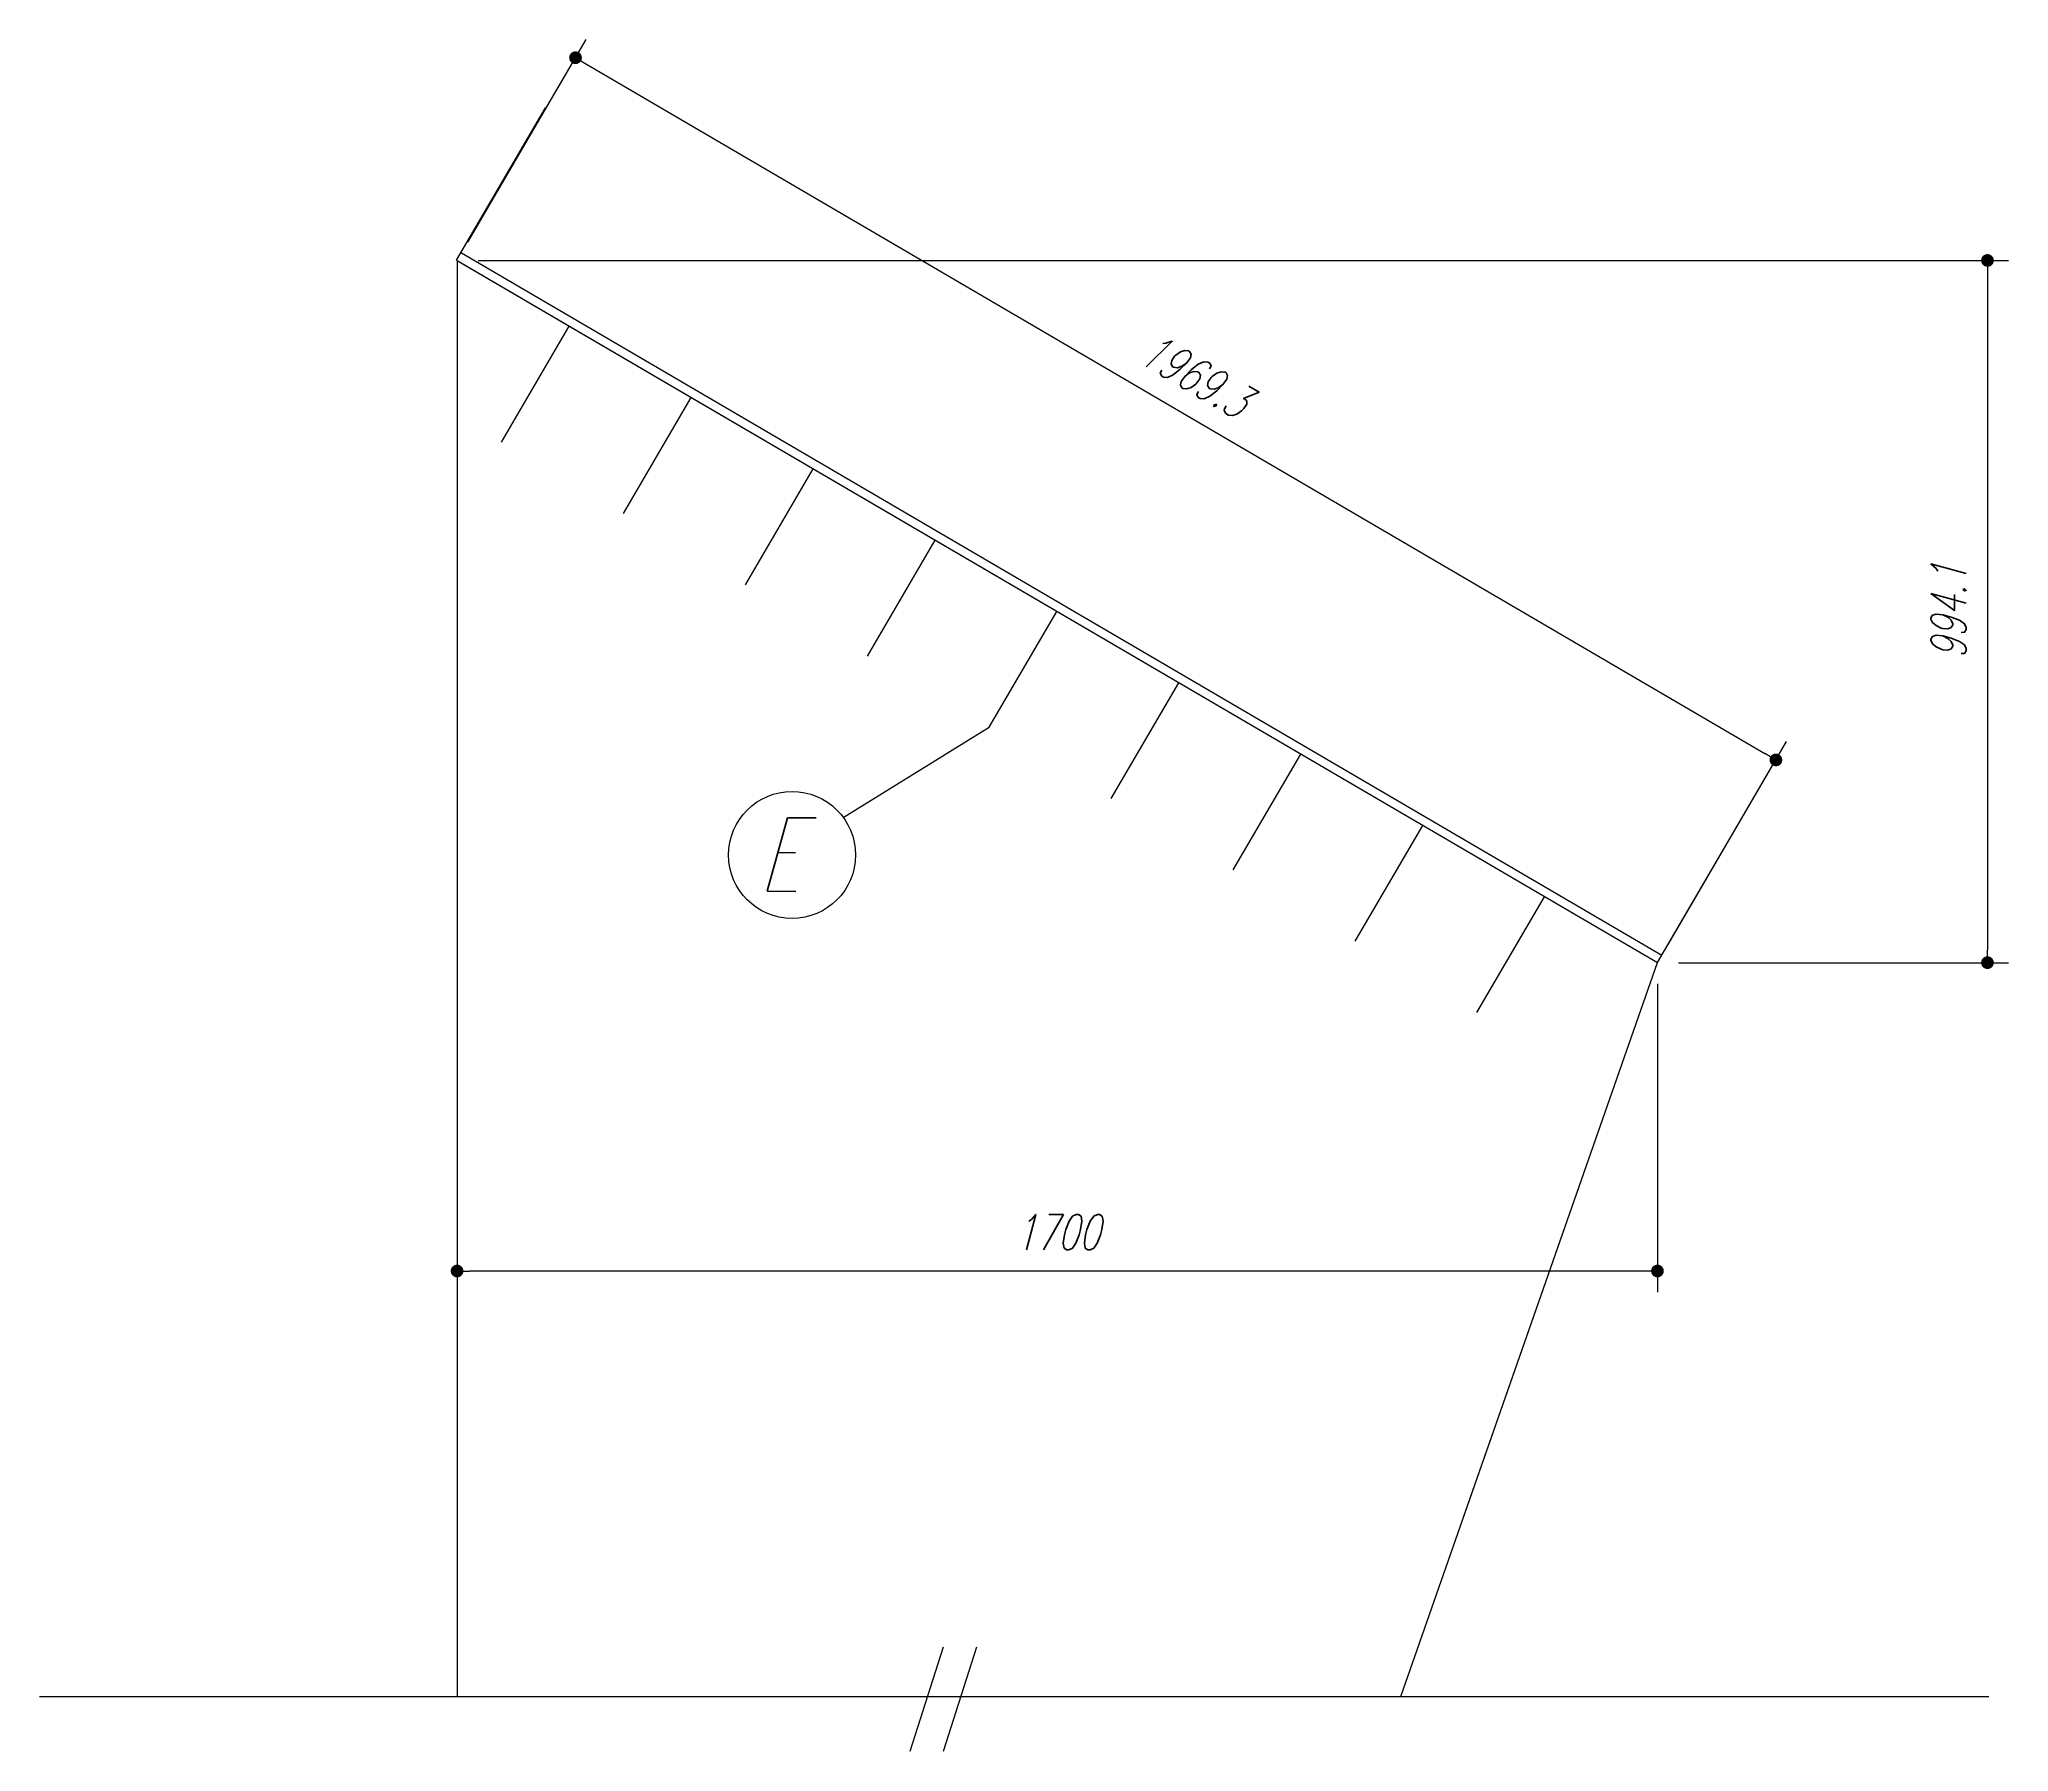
# Model space of a CAD drawing. Extents: x -187 to 453, y 281 to 902.
# Drawn here: x 414.176 to 416.965, y 405.696 to 408.12 of the extents above; entities that cross this region are included whole.
import ezdxf

# ---------------------------------------------------------------- set-up
doc = ezdxf.new("R2010")
doc.units = 0
doc.header["$MEASUREMENT"] = 0
doc.header["$PDMODE"] = 35
doc.linetypes.add('CENTER', pattern=[2, 1.25, -0.25, 0.25, -0.25])
doc.layers.get('DEFPOINTS').update_dxf_attribs({"linetype": 'CONTINUOUS'})
for name, color, linetype in [('CARGAS', 3, 'CONTINUOUS'), ('COTA', 1, 'CONTINUOUS'), ('EIXO', 6, 'CENTER'), ('LAYER3', 3, 'CONTINUOUS'), ('NPILAR', 4, 'CONTINUOUS'), ('Trelica', 2, 'CONTINUOUS')]:
    doc.layers.add(name, color=color, linetype=linetype)
doc.layers.add('DT-Barras rebatidas', color=2, linetype='CONTINUOUS', lineweight=30)
doc.styles.add('E120', font='romans.shx', dxfattribs={"width": 0.7, "oblique": 15, "height": 0.15})
doc.styles.add('style1', font='romans.shx', dxfattribs={"width": 0.7, "oblique": 15, "height": 0.05})
doc.dimstyles.get("Standard").update_dxf_attribs({"dimtxt": 0.18, "dimasz": 0.18, "dimexe": 0.18, "dimexo": 0.0625, "dimgap": 0.09, "dimtad": 0, "dimtih": 1, "dimtoh": 1, "dimdec": 4, "dimzin": 0, "dimdsep": 46, "dimtxsty": 'Standard', "dimcen": 0.09, "dimadec": 0, "dimazin": 0, "dimtfac": 1, "dimtdec": 4, "dimtofl": 0, "dimtmove": 0, "dimatfit": 3, "dimfxl": 1, "dimtolj": 1, "dimtzin": 0, "dimarcsym": 0})

# ---------------------------------------------------------------- blocks, each defined once
blk = doc.blocks.new('DOT')
at = {"layer": 'CARGAS', "color": 0, "linetype": 'ByBlock'}
blk.add_line((-0.5, 0), (-1, 0), dxfattribs=at)
at = {"layer": 'CARGAS', "color": 0, "linetype": 'ByBlock', "const_width": 0.5}
blk.add_lwpolyline([(-0.25, 0, 1), (0.25, 0, 1)], format="xyb", close=True, dxfattribs=at)
blk = doc.blocks.new('*D113')
at = {"layer": 'COTA', "linetype": 'Continuous', "lineweight": -2, "transparency": 16777216}
for p, q in [((414.7973, 407.8074), (416.9647, 407.8074)), ((416.9347, 407.7894), (416.9347, 406.8313)), ((416.4973, 406.8133), (416.9647, 406.8133))]:
    blk.add_line(p, q, dxfattribs=at)
at = {"layer": 'DEFPOINTS', "color": 0, "linetype": 'Continuous', "transparency": 16777216}
for p in [(414.7673, 407.8074), (416.4673, 406.8133), (416.9347, 406.8133)]:
    blk.add_point(p, dxfattribs=at)
at = {"layer": 'COTA', "linetype": 'Continuous', "lineweight": -2, "transparency": 16777216, "xscale": 0.018, "yscale": 0.018, "zscale": 0.018}
for p, rotation in [((416.9347, 407.8074), 90), ((416.9347, 406.8133), 270)]:
    blk.add_blockref('DOT', p, dxfattribs=dict(at, rotation=rotation))
at = {"layer": 'COTA', "color": 2, "linetype": 'Continuous', "transparency": 16777216, "insert": (416.8797, 407.3104), "char_height": 0.05, "attachment_point": 5, "rotation": 90, "style": 'style1'}
blk.add_mtext('\\A1;994.1', dxfattribs=at)
blk = doc.blocks.new('*D114')
at = {"layer": 'COTA', "linetype": 'Continuous', "lineweight": -2, "transparency": 16777216}
for p, q in [((414.7673, 406.7833), (414.7673, 406.3468)), ((416.4673, 406.7833), (416.4673, 406.3468)), ((416.4493, 406.3768), (414.7853, 406.3768))]:
    blk.add_line(p, q, dxfattribs=at)
at = {"layer": 'DEFPOINTS', "color": 0, "linetype": 'Continuous', "transparency": 16777216}
for p in [(414.7673, 406.8133), (416.4673, 406.8133), (414.7673, 406.3768)]:
    blk.add_point(p, dxfattribs=at)
at = {"layer": 'COTA', "linetype": 'Continuous', "lineweight": -2, "transparency": 16777216, "xscale": 0.018, "yscale": 0.018, "zscale": 0.018, "rotation": 180}
blk.add_blockref('DOT', (414.7673, 406.3768), dxfattribs=at)
at = {"layer": 'COTA', "linetype": 'Continuous', "lineweight": -2, "transparency": 16777216, "xscale": 0.018, "yscale": 0.018, "zscale": 0.018}
blk.add_blockref('DOT', (416.4673, 406.3768), dxfattribs=at)
at = {"layer": 'COTA', "color": 2, "linetype": 'Continuous', "transparency": 16777216, "insert": (415.6173, 406.4318), "char_height": 0.05, "attachment_point": 5, "style": 'style1'}
blk.add_mtext('\\A1;1700', dxfattribs=at)
blk = doc.blocks.new('*D115')
at = {"layer": 'COTA', "linetype": 'Continuous', "lineweight": -2, "transparency": 16777216}
for p, q in [((414.7824, 407.8333), (414.9503, 408.1203)), ((414.9507, 408.0854), (416.6196, 407.1094)), ((416.4824, 406.8392), (416.6503, 407.1262))]:
    blk.add_line(p, q, dxfattribs=at)
at = {"layer": 'DEFPOINTS', "color": 0, "linetype": 'Continuous', "transparency": 16777216}
for p in [(414.7673, 407.8074), (416.6351, 407.1003), (416.4673, 406.8133)]:
    blk.add_point(p, dxfattribs=at)
at = {"layer": 'COTA', "linetype": 'Continuous', "lineweight": -2, "transparency": 16777216, "xscale": 0.018, "yscale": 0.018, "zscale": 0.018}
for p, rotation in [((414.9351, 408.0944), 149.6823471025565), ((416.6351, 407.1003), 329.6823471025565)]:
    blk.add_blockref('DOT', p, dxfattribs=dict(at, rotation=rotation))
at = {"layer": 'COTA', "color": 2, "linetype": 'Continuous', "transparency": 16777216, "insert": (415.8129, 407.6449), "char_height": 0.05, "attachment_point": 5, "rotation": 329.6823, "style": 'style1'}
blk.add_mtext('\\A1;1969.3', dxfattribs=at)

msp = doc.modelspace()

# ---------------------------------------------------------------- linework, layer by layer
at = {"layer": 'COTA', "linetype": 'Continuous'}
for p, q in [((414.76662201, 407.80764855), (414.8928069, 408.02346668)), ((415.31427281, 407.01903938), (415.52104485, 407.14645797)), ((416.46726884, 406.8133116), (416.59345373, 407.02912973))]:
    msp.add_line(p, q, dxfattribs=at)
at = {"layer": 'DT-Barras rebatidas'}
for p, q in [((414.77357644, 407.81806101), (416.47357767, 406.82410275)), ((414.76662201, 407.80764855), (416.46726884, 406.8133116)), ((414.7672672, 407.8074151), (414.7672672, 405.77432121)), ((414.7672672, 407.8072701), (416.46726843, 406.81331184)), ((416.10388426, 405.77432121), (416.46726843, 406.81331184)), ((415.45584576, 405.84433787), (415.40864389, 405.69643528)), ((415.50304764, 405.84433787), (415.45584576, 405.69643528)), ((414.17583475, 405.77432121), (416.93660861, 405.77432121))]:
    msp.add_line(p, q, dxfattribs=at)
at = {"layer": 'EIXO', "color": 6, "linetype": 'ByBlock', "ltscale": 0.5}
msp.add_circle((415.24182396, 406.96579043), 0.08991266, dxfattribs=at)
at = {"layer": 'LAYER3', "linetype": 'Continuous'}
for p, q in [((414.83042685, 407.55024963), (414.92632736, 407.7142714)), ((415.00308135, 407.44930171), (415.09898187, 407.61332349)), ((415.17573585, 407.3483538), (415.27163637, 407.51237557)), ((415.34839035, 407.24740588), (415.44429087, 407.41142766)), ((415.52104485, 407.14645797), (415.61694537, 407.31047975)), ((415.69369935, 407.04551006), (415.78959987, 407.20953183)), ((415.86635385, 406.94456214), (415.96225437, 407.10858392)), ((416.03900835, 406.84361423), (416.13490887, 407.007636)), ((416.21166285, 406.74266632), (416.30756337, 406.90668809))]:
    msp.add_line(p, q, dxfattribs=at)
at = {"layer": 'Trelica'}
msp.add_line((416.19226823, 406.02702929), (416.46726843, 406.81331184), dxfattribs=at)

# ---------------------------------------------------------------- texts
at = {"layer": 'NPILAR', "color": 3, "style": 'E120', "oblique": 15, "width": 0.7}
msp.add_text('E ', height=0.104150998, rotation=359.50903442, dxfattribs=at).set_placement((415.19394186, 406.91473836))

# ---------------------------------------------------------------- dimensions: what is measured, and where the dimension line sits
at = {"layer": 'COTA', "linetype": 'Continuous'}
dim = msp.add_aligned_dim(p1=(414.7672672, 407.8074151), p2=(416.46726843, 406.81331184), distance=0.33250293, dimstyle='Standard', override={"dimscale": 0.03, "dimtxt": 0.03, "dimasz": 0.6, "dimexe": 1, "dimexo": 1, "dimgap": 1, "dimtad": 1, "dimtih": 0, "dimtoh": 0, "dimdec": 1, "dimlfac": 1000, "dimzin": 12, "dimtxsty": 'style1', "dimblk1": 'DOT', "dimblk2": 'DOT', "dimsah": 1, "dimcen": 0.3, "dimclrd": 256, "dimclre": 256, "dimclrt": 2, "dimadec": 2, "dimtofl": 1, "dimtmove": 2, "dimldrblk": 'DOT', "dimtvp": 1, "dimtzin": 12}, dxfattribs=at)
dim.commit()
dim.dimension.update_dxf_attribs({"geometry": '*D115', "text_midpoint": (415.81287682, 407.64487152)})
dim = msp.add_linear_dim(base=(416.93465488, 406.81331184), p1=(414.7672672, 407.8074151), p2=(416.46726843, 406.81331184), angle=90, dimstyle='Standard', override={"dimscale": 0.03, "dimtxt": 0.03, "dimasz": 0.6, "dimexe": 1, "dimexo": 1, "dimgap": 1, "dimtad": 1, "dimtih": 0, "dimtoh": 0, "dimdec": 1, "dimlfac": 1000, "dimzin": 12, "dimtxsty": 'style1', "dimblk1": 'DOT', "dimblk2": 'DOT', "dimsah": 1, "dimcen": 0.3, "dimclrd": 256, "dimclre": 256, "dimclrt": 2, "dimadec": 2, "dimtofl": 1, "dimtmove": 2, "dimldrblk": 'DOT', "dimtvp": 1, "dimtzin": 12}, dxfattribs=at)
dim.commit()
dim.dimension.update_dxf_attribs({"geometry": '*D113', "text_midpoint": (416.87965488, 407.31036347)})
dim = msp.add_linear_dim(base=(414.7672672, 406.3768054), p1=(416.46726843, 406.81331184), p2=(414.7672672, 406.81331184), dimstyle='Standard', override={"dimscale": 0.03, "dimtxt": 0.03, "dimasz": 0.6, "dimexe": 1, "dimexo": 1, "dimgap": 1, "dimtad": 1, "dimtih": 0, "dimtoh": 0, "dimdec": 1, "dimlfac": 1000, "dimzin": 12, "dimtxsty": 'style1', "dimblk1": 'DOT', "dimblk2": 'DOT', "dimsah": 1, "dimcen": 0.3, "dimclrd": 256, "dimclre": 256, "dimclrt": 2, "dimadec": 2, "dimtofl": 1, "dimtmove": 2, "dimldrblk": 'DOT', "dimtvp": 1, "dimtzin": 12}, dxfattribs=at)
dim.commit()
dim.dimension.update_dxf_attribs({"geometry": '*D114', "text_midpoint": (415.61726781, 406.4318054)})

doc.saveas('drawing.dxf')
